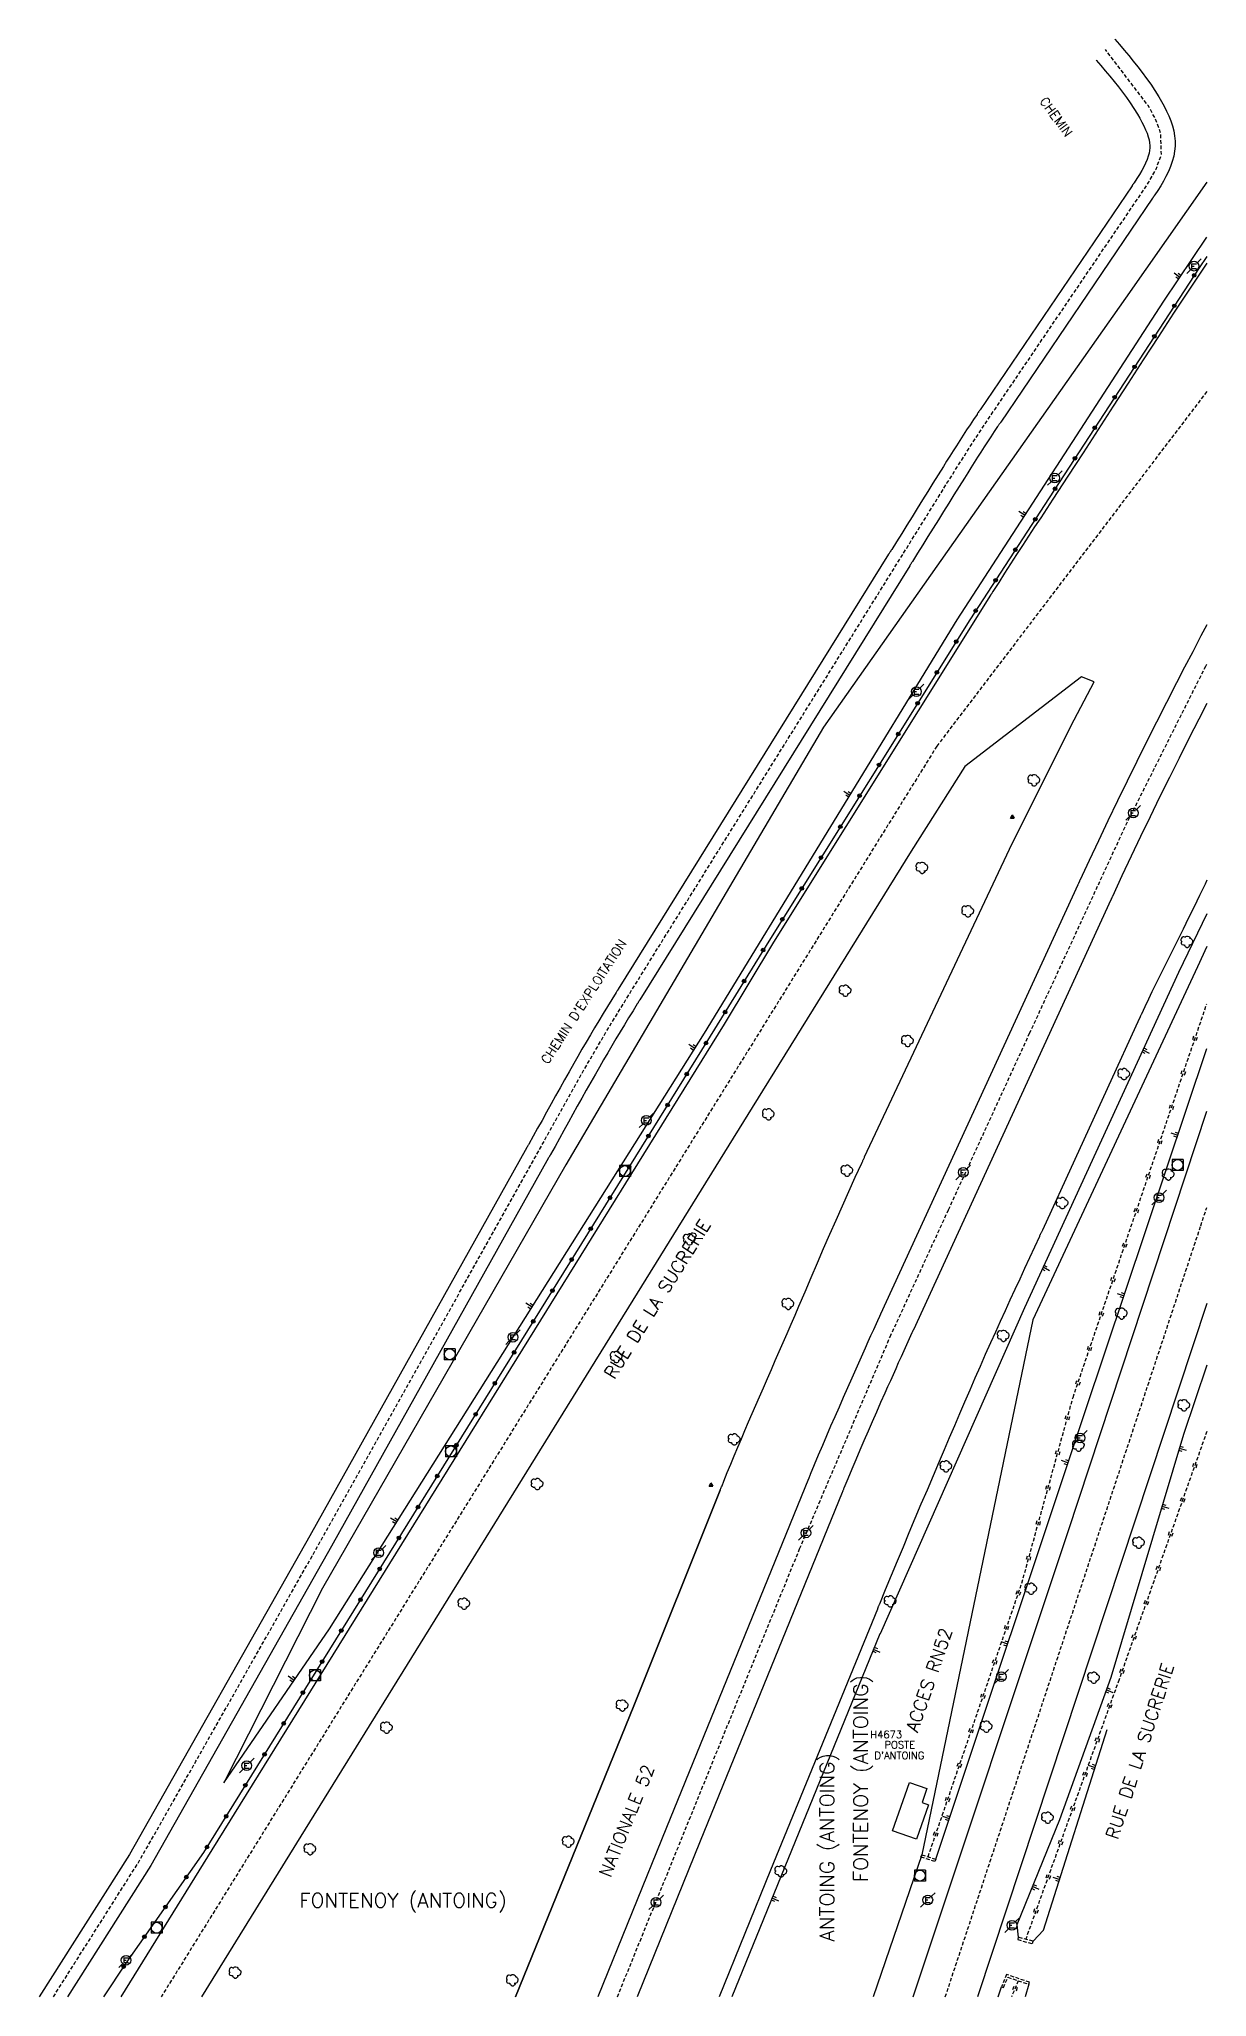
# Model space of a CAD drawing. Header units: millimetres. Extents: x 84996 to 86000, y 140000 to 140615.
# Drawn here: x 85839.6 to 86000, y 140000 to 140269 of the extents above; entities that cross this region are included whole.
import ezdxf
from ezdxf.enums import TextEntityAlignment as Align

# ---------------------------------------------------------------- set-up
doc = ezdxf.new("R2010")
doc.units = ezdxf.units.MM
doc.linetypes.add('DASHED', pattern=[0.75, 0.5, -0.25])
doc.layers.get('0').update_dxf_attribs({"linetype": 'CONTINUOUS'})
for name, color, linetype in [('W0001', 6, 'DASHED'), ('W0008', 7, 'CONTINUOUS'), ('W0100', 7, 'CONTINUOUS'), ('W0112', 1, 'DASHED'), ('W0211', 2, 'CONTINUOUS'), ('W0220', 5, 'DASHED'), ('W0300', 7, 'CONTINUOUS'), ('W0322', 7, 'CONTINUOUS'), ('W0420', 7, 'CONTINUOUS'), ('W0471', 7, 'CONTINUOUS'), ('W0851', 7, 'CONTINUOUS'), ('W0980', 7, 'CONTINUOUS'), ('W0984', 7, 'CONTINUOUS'), ('W0989', 7, 'CONTINUOUS'), ('W0991', 7, 'CONTINUOUS')]:
    doc.layers.add(name, color=color, linetype=linetype)
doc.styles.get("Standard").update_dxf_attribs({"font": 'romans.shx', "width": 0.85})

msp = doc.modelspace()

# ---------------------------------------------------------------- texts
at = {"layer": 'W0980'}
for s, p in [('FONTENOY (ANTOING)', (85952.6, 140030.01)), ('ANTOING (ANTOING)', (85947.97, 140020.57))]:
    msp.add_text(s, height=2, rotation=90, dxfattribs=at).set_placement(p, align=Align.MIDDLE)
msp.add_text('FONTENOY (ANTOING)', height=2, dxfattribs=at).set_placement((85889.59, 140013.11), align=Align.MIDDLE)
at = {"layer": 'W0984'}
for s, rotation, p in [('CHEMIN', 306, (85979.31, 140258.3)), ("CHEMIN D'EXPLOITATION", 57, (85914.42, 140136.74))]:
    msp.add_text(s, height=1.25, rotation=rotation, dxfattribs=at).set_placement(p, align=Align.MIDDLE)
for s, p in [("D'ANTOING", (85954.34, 140032.67)), ('POSTE', (85955.73, 140034.13))]:
    msp.add_text(s, height=1, dxfattribs=at).set_placement(p)
at = {"layer": 'W0989'}
for s, rotation, p in [('RUE DE LA SUCRERIE', 58, (85924.54, 140095.88)), ('ACCES RN52', 71.1, (85961.84, 140043.56)), ('RUE DE LA SUCRERIE', 72, (85990.81, 140033.77)), ('NATIONALE 52', 68, (85920.31, 140024.2))]:
    msp.add_text(s, height=1.75, rotation=rotation, dxfattribs=at).set_placement(p, align=Align.MIDDLE)
at = {"layer": 'W0991'}
msp.add_text('H4673', height=1, dxfattribs=at).set_placement((85953.78, 140035.54))

# ---------------------------------------------------------------- blocks, each defined once
blk = doc.blocks.new('t322o')
at = {"color": 0, "linetype": 'Continuous'}
for radius in [0.25, 0.15]:
    blk.add_circle((0, 0), radius, dxfattribs=at)
blk = doc.blocks.new('t220o')
at = {"color": 0, "linetype": 'Continuous'}
for p, q in [((-0.25, 0.25), (0.25, 0.25)), ((-0.25, -0.25), (0.25, -0.25))]:
    blk.add_line(p, q, dxfattribs=at)
blk = doc.blocks.new('T300')
for p, q in [((-0.8, 0.51), (-0.86, 0.34)), ((-0.86, 0.34), (-0.86, 0.17)), ((-0.86, 0.17), (-0.74, 0.06)), ((-0.69, 0.63), (-0.8, 0.51)), ((-0.8, -0.06), (-0.74, 0.06)), ((-0.74, 0.06), (-0.69, 0.11)), ((-0.57, 0.69), (-0.69, 0.63)), ((-0.46, 0.69), (-0.57, 0.69)), ((-0.29, 0.63), (-0.46, 0.69)), ((-0.29, 0.63), (-0.17, 0.74)), ((-0.23, 0.57), (-0.29, 0.63)), ((-0.17, 0.74), (-0.06, 0.8)), ((-0.06, 0.8), (0.06, 0.8)), ((0.06, 0.8), (0.23, 0.74)), ((0.23, 0.74), (0.34, 0.63)), ((0.34, 0.63), (0.4, 0.51)), ((0.46, 0.46), (0.34, 0.46)), ((0.4, 0.51), (0.4, 0.46)), ((0.57, 0.4), (0.46, 0.46)), ((0.57, 0.4), (0.69, 0.29)), ((0.69, 0.29), (0.74, 0.17)), ((0.74, 0.06), (0.69, -0.17)), ((0.74, 0.17), (0.74, 0.06)), ((-0.8, -0.17), (-0.8, -0.06)), ((-0.8, -0.23), (-0.8, -0.17)), ((-0.74, -0.34), (-0.8, -0.23)), ((-0.69, -0.4), (-0.74, -0.34)), ((-0.51, -0.46), (-0.69, -0.4)), ((-0.4, -0.46), (-0.51, -0.46)), ((-0.4, -0.46), (-0.34, -0.46)), ((-0.34, -0.46), (-0.34, -0.4)), ((-0.34, -0.51), (-0.34, -0.46)), ((-0.29, -0.63), (-0.34, -0.51)), ((-0.17, -0.74), (-0.29, -0.63)), ((-0.06, -0.8), (-0.17, -0.74)), ((0.06, -0.8), (-0.06, -0.8)), ((0.17, -0.74), (0.06, -0.8)), ((0.23, -0.69), (0.17, -0.74)), ((0.29, -0.46), (0.23, -0.46)), ((0.29, -0.63), (0.23, -0.69)), ((0.46, -0.4), (0.29, -0.46)), ((0.34, -0.51), (0.29, -0.63)), ((0.34, -0.51), (0.34, -0.46)), ((0.57, -0.34), (0.46, -0.4)), ((0.63, -0.29), (0.57, -0.34)), ((0.69, -0.17), (0.63, -0.29))]:
    blk.add_line(p, q)
blk = doc.blocks.new('T471')
for p, q in [((-0.333334, 0.333334), (-0.333334, -0.333334)), ((-0.333334, 0.333334), (0.333334, 0.333334)), ((-0.333334, 0), (0, 0)), ((0.500001, 0.500001), (1.000002, 1.000002)), ((-0.500001, -0.500001), (-1.000002, -1.000002)), ((-0.333334, -0.333334), (0.333334, -0.333334))]:
    blk.add_line(p, q)
blk.add_ellipse((0, 0), major_axis=(0.471405, 0.471405), ratio=1, start_param=5.4977871438, end_param=11.780972451)
blk = doc.blocks.new('T420')
for p, q in [((0.75, 0.75), (-0.75, 0.75)), ((-0.75, 0.75), (-0.75, -0.75)), ((0.75, 0.75), (0.75, -0.75)), ((0.75, -0.75), (-0.75, -0.75))]:
    blk.add_line(p, q)
blk.add_ellipse((0, 0), major_axis=(-0.53, 0.53), ratio=1, start_param=3.926991, end_param=10.210176)
blk = doc.blocks.new('t211o')
at = {"color": 0, "linetype": 'Continuous'}
for p, q in [((-0.29, 0.5), (-0.29, 0)), ((0, 1), (0, 0)), ((0.29, 0.5), (0.29, 0))]:
    blk.add_line(p, q, dxfattribs=at)
blk = doc.blocks.new('T851')
for p, q in [((-0.25, -0.15), (0, 0.32)), ((0, 0.32), (0.25, -0.15)), ((-0.25, -0.15), (0.25, -0.15))]:
    blk.add_line(p, q)
for major_axis in [(-0.106, 0.106), (-0.0354, 0.0354), (-0.0236, 0.0236)]:
    blk.add_ellipse((0, 0), major_axis=major_axis, ratio=1, start_param=3.926991, end_param=10.210176)

# ---------------------------------------------------------------- linework, layer by layer
at = {"layer": 'W0001', "flags": 128}
msp.add_lwpolyline([(85841.58, 140000), (85844.58, 140004.75), (85851.48, 140015.65), (85853.1, 140018.21), (85855.34, 140022.09), (85857.49, 140025.89), (85861.16, 140032.37), (85869.42, 140046.97), (85877.11, 140060.56), (85883.88, 140072.64), (85893.3, 140089.5), (85907.39, 140114.7), (85910.95, 140121.1), (85914.14, 140126.82), (85917.64, 140132.81), (85920.95, 140138.21), (85924.85, 140144.49), (85952.34, 140188.7), (85958.78, 140199.05), (85961.73, 140203.8), (85964.31, 140207.95), (85967.49, 140212.99), (85970.91, 140218.15), (85990.98, 140247.74), (85992, 140249.27), (85993.03, 140251.12), (85993.76, 140253.09), (85993.66, 140256.09), (85992.91, 140258.07), (85991.93, 140259.86), (85986.08, 140267.53)], dxfattribs=at)
at = {"layer": 'W0001'}
for points in [[(86000, 140220.56), (85962.92, 140171.84), (85856.39, 140000)], [(85919.05, 140000), (85922.15, 140007.66), (85934.28, 140037.55), (85944.07, 140061.55), (85956.5, 140090.67), (85964.52, 140108.14), (85975.66, 140132.38), (85988.88, 140160.97), (85999.86, 140182.84), (86000, 140183.11)], [(85964.08, 140000), (85999.17, 140105.95), (86000, 140108.45)]]:
    msp.add_lwpolyline(points, dxfattribs=at)
at = {"layer": 'W0008'}
for points in [[(85987.36, 140268.97), (85987.36, 140268.97), (85988, 140268.22), (85988.64, 140267.47), (85989.27, 140266.72), (85989.9, 140265.95), (85990.52, 140265.17), (85991.12, 140264.39), (85991.72, 140263.58), (85992.3, 140262.77), (85992.86, 140261.92), (85993.4, 140261.05), (85993.77, 140260.41), (85994.13, 140259.75), (85994.46, 140259.09), (85994.77, 140258.42), (85995.04, 140257.73), (85995.27, 140257.05), (85995.45, 140256.36), (85995.57, 140255.67), (85995.64, 140254.97), (85995.65, 140254.28), (85995.65, 140254.28), (85995.58, 140253.56), (85995.45, 140252.88), (85995.26, 140252.17), (85995.01, 140251.48), (85994.72, 140250.8), (85994.39, 140250.12), (85994.04, 140249.47), (85993.66, 140248.83), (85993.27, 140248.19), (85992.86, 140247.58), (85992.83, 140247.53), (85992.8, 140247.48), (85992.77, 140247.44), (85992.73, 140247.39), (85992.7, 140247.34), (85992.67, 140247.31), (85992.64, 140247.27), (85992.61, 140247.22), (85992.58, 140247.17), (85992.55, 140247.12), (85971.69, 140216.36), (85971.69, 140216.36), (85971.65, 140216.3), (85971.6, 140216.23), (85971.56, 140216.17), (85971.52, 140216.11), (85971.48, 140216.05), (85971.44, 140215.98), (85971.39, 140215.92), (85971.35, 140215.86), (85971.3, 140215.8), (85971.27, 140215.73), (85971.27, 140215.73), (85970.8, 140215.05), (85970.33, 140214.34), (85969.87, 140213.64), (85969.41, 140212.94), (85968.95, 140212.22), (85968.5, 140211.52), (85968.05, 140210.8), (85967.6, 140210.09), (85967.16, 140209.38), (85966.71, 140208.67), (85965.99, 140207.52), (85965.27, 140206.38), (85964.56, 140205.23), (85963.84, 140204.08), (85963.13, 140202.94), (85962.41, 140201.78), (85961.7, 140200.64), (85960.99, 140199.48), (85960.27, 140198.34), (85959.56, 140197.19), (85959.52, 140197.14), (85959.49, 140197.08), (85959.45, 140197.02), (85959.41, 140196.97), (85959.38, 140196.91), (85959.34, 140196.84), (85959.31, 140196.78), (85959.27, 140196.73), (85959.23, 140196.67), (85959.2, 140196.61), (85922.13, 140136.98), (85922.13, 140136.98), (85922.09, 140136.94), (85922.05, 140136.88), (85922.02, 140136.83), (85921.98, 140136.77), (85921.95, 140136.7), (85921.91, 140136.66), (85921.88, 140136.59), (85921.84, 140136.53), (85921.81, 140136.48), (85921.77, 140136.42), (85921.77, 140136.42), (85921.19, 140135.47), (85920.59, 140134.52), (85920.01, 140133.55), (85919.43, 140132.59), (85918.85, 140131.62), (85918.28, 140130.66), (85917.71, 140129.69), (85917.14, 140128.72), (85916.58, 140127.75), (85916.02, 140126.77), (85915.39, 140125.67), (85914.77, 140124.56), (85914.16, 140123.47), (85913.54, 140122.36), (85912.92, 140121.27), (85912.31, 140120.16), (85911.7, 140119.05), (85911.09, 140117.94), (85910.48, 140116.84), (85909.86, 140115.73), (85909.84, 140115.69), (85909.8, 140115.64), (85909.78, 140115.59), (85909.75, 140115.55), (85909.73, 140115.48), (85909.7, 140115.44), (85909.67, 140115.39), (85909.64, 140115.34), (85909.62, 140115.3), (85909.59, 140115.25), (85879.78, 140061.92), (85854.95, 140018.05), (85843.53, 140000)], [(85984.8, 140266.09), (85984.8, 140266.09), (85985.43, 140265.34), (85986.05, 140264.61), (85986.67, 140263.89), (85987.27, 140263.16), (85987.85, 140262.42), (85988.41, 140261.7), (85988.96, 140260.95), (85989.48, 140260.22), (85989.98, 140259.45), (85990.47, 140258.67), (85990.79, 140258.12), (85991.09, 140257.58), (85991.36, 140257.05), (85991.59, 140256.53), (85991.79, 140256.03), (85991.95, 140255.56), (85992.06, 140255.12), (85992.13, 140254.72), (85992.17, 140254.36), (85992.17, 140254.36), (85992.17, 140254.03), (85992.14, 140253.69), (85992.07, 140253.3), (85991.95, 140252.89), (85991.79, 140252.42), (85991.59, 140251.94), (85991.34, 140251.44), (85991.05, 140250.91), (85990.73, 140250.36), (85990.39, 140249.81), (85990.02, 140249.25), (85990.01, 140249.23), (85989.98, 140249.19), (85989.95, 140249.14), (85989.91, 140249.09), (85989.84, 140248.98), (85989.8, 140248.94), (85989.77, 140248.89), (85989.78, 140248.91), (85989.75, 140248.86), (85989.73, 140248.83), (85989.73, 140248.83), (85968.87, 140218.06), (85968.86, 140218.05), (85968.78, 140217.94), (85968.74, 140217.88), (85968.73, 140217.86), (85968.66, 140217.75), (85968.62, 140217.69), (85968.57, 140217.62), (85968.56, 140217.61), (85968.45, 140217.44), (85968.45, 140217.44), (85968.44, 140217.42), (85967.96, 140216.72), (85967.48, 140216), (85967.01, 140215.28), (85966.55, 140214.56), (85966.08, 140213.84), (85965.62, 140213.11), (85965.16, 140212.41), (85964.71, 140211.69), (85964.26, 140210.97), (85963.81, 140210.25), (85963.09, 140209.11), (85962.38, 140207.95), (85961.66, 140206.8), (85960.95, 140205.67), (85960.23, 140204.5), (85959.52, 140203.36), (85958.8, 140202.2), (85958.09, 140201.06), (85957.38, 140199.92), (85956.72, 140198.86), (85956.66, 140198.75), (85956.62, 140198.7), (85956.58, 140198.64), (85956.55, 140198.58), (85956.51, 140198.53), (85956.48, 140198.47), (85956.41, 140198.38), (85956.38, 140198.31), (85956.31, 140198.2), (85956.3, 140198.19), (85956.3, 140198.19), (85919.16, 140138.45), (85919.22, 140138.56), (85919.19, 140138.5), (85919.15, 140138.44), (85919.12, 140138.39), (85919.08, 140138.33), (85919.05, 140138.27), (85919.01, 140138.22), (85918.98, 140138.16), (85918.94, 140138.09), (85918.94, 140138.09), (85918.87, 140137.98), (85918.27, 140137.02), (85917.68, 140136.06), (85917.09, 140135.08), (85916.5, 140134.11), (85915.91, 140133.14), (85915.34, 140132.16), (85914.75, 140131.17), (85914.18, 140130.19), (85913.61, 140129.2), (85913.04, 140128.22), (85912.41, 140127.11), (85911.78, 140126), (85911.16, 140124.89), (85910.54, 140123.78), (85909.93, 140122.67), (85909.3, 140121.53), (85908.69, 140120.42), (85908.09, 140119.34), (85907.48, 140118.25), (85906.87, 140117.16), (85906.82, 140117.06), (85906.82, 140117.06), (85906.8, 140117.02), (85906.73, 140116.92), (85906.71, 140116.88), (85906.68, 140116.81), (85906.69, 140116.83), (85906.65, 140116.77), (85906.6, 140116.67), (85906.59, 140116.67), (85876.8, 140063.36), (85852.01, 140019.56), (85839.62, 140000)], [(86000, 140238.17), (85999.64, 140237.64), (85997.53, 140234.48), (85995.44, 140231.3), (85993.35, 140228.11), (85991.27, 140224.92), (85989.2, 140221.72), (85987.14, 140218.53), (85985.07, 140215.33), (85983, 140212.12), (85980.93, 140208.94), (85978.84, 140205.75), (85978.02, 140204.48), (85977.18, 140203.22), (85976.35, 140201.95), (85975.52, 140200.69), (85974.69, 140199.42), (85973.86, 140198.16), (85973.04, 140196.89), (85972.22, 140195.62), (85971.41, 140194.34), (85970.6, 140193.06), (85970.57, 140193.02), (85970.54, 140192.97), (85970.51, 140192.92), (85970.48, 140192.86), (85970.45, 140192.81), (85970.41, 140192.77), (85970.38, 140192.72), (85970.35, 140192.67), (85970.32, 140192.61), (85970.29, 140192.56), (85940.48, 140144.91), (85933.72, 140133.66), (85863.35, 140020.2), (85850.82, 140000)], [(86000, 140188.52), (85999.19, 140186.97), (85998.07, 140184.81), (85996.95, 140182.67), (85995.84, 140180.53), (85995.84, 140180.53), (85994.47, 140177.83), (85993.09, 140175.14), (85991.73, 140172.44), (85990.38, 140169.73), (85989.05, 140167.02), (85987.72, 140164.3), (85986.41, 140161.58), (85985.1, 140158.84), (85983.82, 140156.11), (85982.55, 140153.36), (85982.52, 140153.31), (85982.49, 140153.25), (85982.47, 140153.19), (85982.45, 140153.12), (85982.41, 140153.08), (85982.39, 140153.02), (85982.36, 140152.95), (85982.34, 140152.89), (85982.3, 140152.84), (85982.28, 140152.78), (85955.18, 140093.8), (85955.16, 140093.75), (85955.14, 140093.7), (85955.12, 140093.64), (85955.09, 140093.59), (85955.07, 140093.55), (85955.05, 140093.5), (85955.02, 140093.45), (85955, 140093.41), (85954.98, 140093.34), (85954.95, 140093.3), (85954.95, 140093.3), (85954.58, 140092.47), (85954.2, 140091.64), (85953.82, 140090.81), (85953.45, 140089.98), (85953.08, 140089.14), (85952.7, 140088.31), (85952.34, 140087.48), (85951.96, 140086.64), (85951.59, 140085.81), (85951.23, 140084.98), (85950.64, 140083.66), (85950.06, 140082.34), (85949.48, 140081.03), (85948.91, 140079.7), (85948.33, 140078.39), (85947.76, 140077.06), (85947.2, 140075.73), (85946.63, 140074.42), (85946.08, 140073.09), (85945.53, 140071.75), (85945.53, 140071.75), (85945.51, 140071.7), (85945.48, 140071.64), (85945.46, 140071.58), (85945.44, 140071.53), (85945.41, 140071.47), (85945.39, 140071.41), (85945.37, 140071.34), (85945.34, 140071.3), (85945.32, 140071.23), (85945.3, 140071.17), (85925.77, 140023.25), (85916.36, 140000)], [(85953, 140115.41), (85972.89, 140157.7), (85972.89, 140157.7), (85981.34, 140174.56), (85981.34, 140174.58), (85984.51, 140180.66), (85982.79, 140181.38), (85966.77, 140169.05), (85959.41, 140157.42), (85937.55, 140122.17), (85875.56, 140022.08), (85861.91, 140000)], [(86000, 140177.69), (85998.91, 140175.56), (85997.55, 140172.88), (85996.2, 140170.2), (85994.85, 140167.52), (85993.52, 140164.81), (85992.21, 140162.12), (85990.91, 140159.42), (85989.62, 140156.72), (85988.34, 140154), (85987.04, 140151.19), (85987.04, 140151.19), (85987.02, 140151.12), (85986.98, 140151.08), (85986.96, 140151.02), (85986.93, 140150.95), (85986.91, 140150.89), (85986.88, 140150.84), (85986.85, 140150.78), (85986.83, 140150.72), (85986.82, 140150.7), (85959.7, 140091.66), (85959.68, 140091.64), (85959.66, 140091.59), (85959.63, 140091.53), (85959.6, 140091.47), (85959.59, 140091.44), (85959.57, 140091.39), (85959.55, 140091.34), (85959.52, 140091.3), (85959.5, 140091.25), (85959.5, 140091.25), (85959.49, 140091.23), (85959.12, 140090.41), (85958.74, 140089.58), (85958.38, 140088.77), (85958, 140087.94), (85957.62, 140087.11), (85957.27, 140086.3), (85956.9, 140085.47), (85956.53, 140084.64), (85956.16, 140083.8), (85955.78, 140082.95), (85955.2, 140081.64), (85954.62, 140080.33), (85954.05, 140079.02), (85953.48, 140077.72), (85952.91, 140076.41), (85952.34, 140075.09), (85951.78, 140073.78), (85951.23, 140072.48), (85950.69, 140071.17), (85950.69, 140071.17), (85950.16, 140069.89), (85950.11, 140069.78), (85950.09, 140069.72), (85950.09, 140069.7), (85950.05, 140069.62), (85950.02, 140069.55), (85949.99, 140069.48), (85949.97, 140069.42), (85949.95, 140069.38), (85949.92, 140069.31), (85949.91, 140069.3), (85930.39, 140021.38), (85921.74, 140000)], [(86000, 140153.41), (85999.75, 140152.89), (85999, 140151.33), (85998.26, 140149.78), (85997.5, 140148.23), (85996.74, 140146.69), (85995.98, 140145.14), (85995.98, 140145.14), (85995.48, 140144.12), (85994.98, 140143.12), (85994.47, 140142.11), (85993.96, 140141.11), (85993.46, 140140.09), (85992.96, 140139.08), (85992.46, 140138.06), (85991.97, 140137.05), (85991.49, 140136.03), (85991.02, 140135.02), (85990.98, 140134.95), (85990.96, 140134.91), (85990.94, 140134.84), (85990.91, 140134.8), (85990.88, 140134.73), (85990.86, 140134.69), (85990.84, 140134.62), (85990.81, 140134.56), (85990.78, 140134.52), (85990.76, 140134.45), (85990.76, 140134.45)], [(85990.76, 140134.45), (85977.41, 140105.34), (85977.41, 140105.34), (85977.37, 140105.25), (85977.32, 140105.17), (85977.28, 140105.08), (85977.24, 140104.98), (85977.2, 140104.91), (85977.16, 140104.81), (85977.12, 140104.72), (85977.08, 140104.62), (85977.04, 140104.55), (85977, 140104.45), (85977, 140104.45), (85976.33, 140103), (85975.66, 140101.53), (85974.98, 140100.08), (85974.3, 140098.62), (85973.63, 140097.17), (85972.96, 140095.7), (85972.29, 140094.25), (85971.62, 140092.8), (85970.96, 140091.33), (85970.3, 140089.86), (85969.57, 140088.23), (85968.85, 140086.61), (85968.14, 140084.98), (85967.43, 140083.36), (85966.73, 140081.72), (85966.02, 140080.09), (85965.32, 140078.45), (85964.62, 140076.81), (85963.92, 140075.17), (85963.23, 140073.55), (85962.4, 140071.58), (85961.57, 140069.62), (85960.74, 140067.67), (85959.91, 140065.72), (85959.09, 140063.75), (85958.27, 140061.8), (85957.45, 140059.84), (85956.64, 140057.88), (85955.83, 140055.91), (85955.02, 140053.94), (85954.99, 140053.88), (85954.97, 140053.81), (85954.94, 140053.75), (85954.91, 140053.69), (85954.88, 140053.61), (85954.86, 140053.55), (85954.83, 140053.48), (85954.8, 140053.42), (85954.78, 140053.34), (85954.75, 140053.28), (85940.09, 140017.42), (85933.03, 140000)], [(85959.65, 140000), (85980.94, 140063.94), (86000, 140121.69)], [(85905.03, 140000), (85921.31, 140039.98), (85933.16, 140069.61), (85933.21, 140069.73), (85933.27, 140069.86), (85933.31, 140069.98), (85933.36, 140070.09), (85933.41, 140070.22), (85933.46, 140070.34), (85933.51, 140070.47), (85933.56, 140070.59), (85933.61, 140070.72), (85933.66, 140070.84), (85934.13, 140072.02), (85934.61, 140073.17), (85935.09, 140074.34), (85935.58, 140075.5), (85936.07, 140076.66), (85936.56, 140077.83), (85937.06, 140078.98), (85937.56, 140080.14), (85938.06, 140081.3), (85938.56, 140082.45), (85938.56, 140082.45), (85939.11, 140083.69), (85939.65, 140084.94), (85940.19, 140086.19), (85940.73, 140087.42), (85941.27, 140088.67), (85941.81, 140089.92), (85942.36, 140091.16), (85942.9, 140092.41), (85943.44, 140093.66), (85943.98, 140094.89), (85943.98, 140094.89), (85944.82, 140096.88), (85945.66, 140098.84), (85946.52, 140100.83), (85947.36, 140102.8), (85948.22, 140104.77), (85949.07, 140106.73), (85949.94, 140108.7), (85950.82, 140110.67), (85951.71, 140112.62), (85952.61, 140114.56), (85952.65, 140114.66), (85952.69, 140114.73), (85952.73, 140114.81), (85952.77, 140114.91), (85952.8, 140114.98), (85952.84, 140115.06), (85952.88, 140115.16), (85952.92, 140115.23), (85952.96, 140115.31), (85953, 140115.41)], [(86000, 140095.25), (85970.52, 140006.11), (85968.5, 140000)], [(85933.16, 140069.61), (85921.31, 140039.98), (85905.03, 140000)]]:
    msp.add_lwpolyline(points, dxfattribs=at)
at = {"layer": 'W0100'}
msp.add_lwpolyline([(85961.78, 140026.4), (85960.14, 140021.68), (85956.85, 140022.8), (85959.17, 140029.46), (85961.53, 140028.63), (85960.88, 140026.71)], close=True, dxfattribs=at)
at = {"layer": 'W0112'}
for points in [[(85960.73, 140019.2), (85960.84, 140019.53), (85962.76, 140018.91), (85962.65, 140018.58), (85960.73, 140019.2)], [(85976.05, 140007.31), (85976.14, 140007.66), (85974.11, 140008.19), (85974.02, 140007.86), (85976.05, 140007.31)], [(85971.8, 140001.39), (85972.09, 140001.28), (85972.66, 140002.7), (85975.55, 140001.72), (85975.65, 140002), (85972.48, 140003.08), (85971.8, 140001.39)]]:
    msp.add_lwpolyline(points, dxfattribs=at)
at = {"layer": 'W0211'}
for points in [[(86000, 140249.33), (85988.83, 140233.39), (85947.33, 140174.42), (85911.98, 140114.3), (85878.54, 140056.17), (85864.97, 140029.42), (85879.49, 140050.58), (85931, 140132.42), (85965.73, 140189.19), (85994.08, 140232.97), (86000, 140241.77)], [(86000, 140148.8), (85996.13, 140140.73), (85974.95, 140094.67), (85955.12, 140049.89)], [(86000, 140144.3), (85998.71, 140141.52), (85976.09, 140093), (85960.84, 140019.53), (85954.16, 140000)], [(85962.76, 140018.91), (85983.3, 140080.42), (86000, 140130.3)], [(86000, 140086.78), (85996.81, 140077.27), (85986.8, 140043.88), (85979.77, 140024.31), (85973.92, 140009.88), (85974.11, 140008.19)], [(85971.34, 140000), (85971.8, 140001.39)], [(85975.55, 140001.72), (85975.05, 140000)]]:
    msp.add_lwpolyline(points, dxfattribs=at)
at = {"layer": 'W0211', "flags": 128}
for points in [[(85955.11, 140049.89), (85934.78, 140000)], [(85976.14, 140007.65), (85977.58, 140009.14), (85986.31, 140036.72)]]:
    msp.add_lwpolyline(points, dxfattribs=at)
at = {"layer": 'W0220'}
for points in [[(85961.72, 140019.25), (85974.59, 140056.84), (85981.62, 140082.36), (86000, 140136.44)], [(86000, 140077.69), (85987.94, 140043.59), (85975.12, 140007.91)]]:
    msp.add_lwpolyline(points, dxfattribs=at)
at = {"layer": 'W0220', "flags": 128}
msp.add_lwpolyline([(85974.11, 140002.21), (85973.17, 140000)], dxfattribs=at)
at = {"layer": 'W0322'}
msp.add_lwpolyline([(86000, 140239.12), (85998.94, 140237.56), (85978.36, 140205.97), (85967.44, 140189.17), (85939.82, 140145.05), (85931.42, 140131.38), (85862.21, 140019.83), (85851.52, 140004.61), (85848.46, 140000)], dxfattribs=at)

# ---------------------------------------------------------------- block references
at = {"layer": 'W0211'}
for p, rotation in [((85996.31, 140236.28), 54.48038672399725), ((85975.04, 140203.56), 57.0594878306737), ((85950.98, 140165.09), 55.1900114487412), ((85929.68, 140130.32), 54.39361797701974), ((85991.24, 140130.08), 242.778117615874), ((85996.01, 140118.38), 70.4306724350945), ((85977.51, 140100.24), 241), ((85907.32, 140094.79), 56.56268794806194), ((85988.63, 140096.33), 71.56328762683967), ((85980.95, 140073.37), 69.2973727002385), ((85996.24, 140075.35), 253.1242906026169), ((85888.75, 140065.29), 58.62295307178076), ((85993.85, 140067.38), 254.2036348777156), ((85954.24, 140047.74), 245.392532753462), ((85972.64, 140048.5), 72.49360481012363), ((85874.64, 140043.51), 53.38292367665957), ((85986.19, 140042.17), 247.6277485939781), ((85984.66, 140031.52), 72.06741526021581), ((85964.63, 140024.5), 70.95291210474807), ((85976.06, 140015.14), 245.9251564881864), ((85979.79, 140016.13), 71.88271115890842), ((85940.3, 140013.55), 246.9582972565182)]:
    msp.add_blockref('t211o', p, dxfattribs=dict(at, rotation=rotation))
at = {"layer": 'W0220'}
for p, rotation in [((85998.39, 140131.7), 71.23294048405155), ((85996.78, 140126.97), 71.23294048405155), ((85995.17, 140122.23), 71.23294048405155), ((85993.57, 140117.5), 71.23294048405155), ((85991.96, 140112.77), 71.23294048405155), ((85990.35, 140108.03), 71.23294048405155), ((85988.74, 140103.3), 71.23294048405155), ((85987.13, 140098.56), 71.23294048405155), ((85985.52, 140093.83), 71.23294048405155), ((85983.91, 140089.1), 71.23294048405155), ((85982.31, 140084.36), 71.23294048405155), ((85980.86, 140079.58), 74.57718388485476), ((85979.53, 140074.76), 74.57718388485476), ((85998.33, 140072.97), 250.5159981715088), ((85978.2, 140069.94), 74.57718388485476), ((85996.66, 140068.26), 250.5159981715088), ((85976.87, 140065.12), 74.57718388485476), ((85995, 140063.55), 250.5159981715088), ((85975.54, 140060.3), 74.57718388485476), ((85993.33, 140058.83), 250.5159981715088), ((85974.13, 140055.5), 71.1056405135302), ((85991.66, 140054.12), 250.5159981715088), ((85972.51, 140050.77), 71.1056405135302), ((85989.99, 140049.41), 250.5159981715088), ((85970.89, 140046.04), 71.1056405135302), ((85988.33, 140044.69), 250.5159981715088), ((85969.27, 140041.31), 71.1056405135302), ((85986.64, 140039.98), 250.2397920421228), ((85967.65, 140036.58), 71.1056405135302), ((85984.95, 140035.28), 250.2397920421228), ((85966.03, 140031.85), 71.1056405135302), ((85983.26, 140030.57), 250.2397920421228), ((85964.41, 140027.12), 71.1056405135302), ((85981.57, 140025.87), 250.2397920421228), ((85962.79, 140022.39), 71.1056405135302), ((85979.88, 140021.16), 250.2397920421228), ((85978.19, 140016.46), 250.2397920421228), ((85976.5, 140011.75), 250.2397920421228), ((85973.64, 140001.11), 253.5408213322483)]:
    msp.add_blockref('t220o', p, dxfattribs=dict(at, rotation=rotation))
at = {"layer": 'W0300'}
for p in [(85976.29, 140167.14), (85960.91, 140155.11), (85967.2, 140149.14), (85997.3, 140144.94), (85950.37, 140138.23), (85958.93, 140131.33), (85988.63, 140126.77), (85939.81, 140121.25), (85950.61, 140113.5), (85994.73, 140112.98), (85980.16, 140109.05), (85928.95, 140104.06), (85942.51, 140095.2), (85988.29, 140093.88), (85972.08, 140090.81), (85918.92, 140087.91), (85996.88, 140081.27), (85935.11, 140076.58), (85982.39, 140075.72), (85964.2, 140072.88), (85908.05, 140070.45), (85990.67, 140062.39), (85898, 140054), (85956.54, 140054.33), (85975.87, 140056.06), (85984.48, 140043.84), (85919.74, 140040.02), (85887.36, 140036.98), (85969.73, 140037.12), (85978.16, 140024.61), (85876.85, 140020.28), (85912.33, 140021.3), (85941.53, 140017.23), (85866.57, 140003.33), (85904.65, 140002.28)]:
    msp.add_blockref('T300', p, dxfattribs=at)
at = {"layer": 'W0322'}
for p, rotation in [((85998.26, 140236.52), 236.9223716376854), ((85995.53, 140232.33), 236.9223716376854), ((85992.8, 140228.14), 236.9223716376854), ((85990.07, 140223.95), 236.9223716376854), ((85987.34, 140219.76), 236.9223716376854), ((85984.61, 140215.57), 236.9223716376854), ((85981.88, 140211.38), 236.9223716376854), ((85979.16, 140207.19), 236.9223716376854), ((85976.43, 140203), 236.9667454460856), ((85973.7, 140198.81), 236.9667454460856), ((85970.98, 140194.62), 236.9667454460856), ((85968.25, 140190.43), 236.9667454460856), ((85965.58, 140186.2), 237.9581452609553), ((85962.93, 140181.96), 237.9581452609553), ((85960.27, 140177.72), 237.9581452609553), ((85957.62, 140173.49), 237.9581452609553), ((85954.97, 140169.25), 237.9581452609553), ((85952.31, 140165.01), 237.9581452609553), ((85949.66, 140160.77), 237.9581452609553), ((85947.01, 140156.53), 237.9581452609553), ((85944.36, 140152.29), 237.9581452609553), ((85941.7, 140148.06), 237.9581452609553), ((85939.06, 140143.81), 238.4383489837845), ((85936.44, 140139.55), 238.4383489837845), ((85933.83, 140135.29), 238.4383489837845), ((85931.21, 140131.03), 238.1818268153166), ((85928.57, 140126.78), 238.1818268153166), ((85925.94, 140122.53), 238.1818268153166), ((85923.3, 140118.29), 238.1818268153166), ((85920.66, 140114.04), 238.1818268153166), ((85918.03, 140109.79), 238.1818268153166), ((85915.39, 140105.54), 238.1818268153166), ((85912.76, 140101.29), 238.1818268153166), ((85910.12, 140097.04), 238.1818268153166), ((85907.48, 140092.79), 238.1818268153166), ((85904.85, 140088.54), 238.1818268153166), ((85902.21, 140084.3), 238.1818268153166), ((85899.58, 140080.05), 238.1818268153166), ((85896.94, 140075.8), 238.1818268153166), ((85894.3, 140071.55), 238.1818268153166), ((85891.67, 140067.3), 238.1818268153166), ((85889.03, 140063.05), 238.1818268153166), ((85886.39, 140058.8), 238.1818268153166), ((85883.76, 140054.56), 238.1818268153166), ((85881.12, 140050.31), 238.1818268153166), ((85878.49, 140046.06), 238.1818268153166), ((85875.85, 140041.81), 238.1818268153166), ((85873.21, 140037.56), 238.1818268153166), ((85870.58, 140033.31), 238.1818268153166), ((85867.94, 140029.06), 238.1818268153166), ((85865.31, 140024.82), 238.1818268153166), ((85862.67, 140020.57), 238.1818268153166), ((85859.84, 140016.45), 234.921127351904), ((85856.96, 140012.36), 234.921127351904), ((85854.09, 140008.26), 234.921127351904), ((85851.23, 140004.16), 236.3998106101711)]:
    msp.add_blockref('t322o', p, dxfattribs=dict(at, rotation=rotation))
at = {"layer": 'W0420'}
for p in [(85920.07, 140113.45), (85995.99, 140114.3), (85896.01, 140088.28), (85896.18, 140074.94), (85877.51, 140044.16), (85960.6, 140016.66), (85855.75, 140009.5)]:
    msp.add_blockref('T420', p, dxfattribs=at)
at = {"layer": 'W0471'}
for p in [(85998.24, 140237.78), (85979.11, 140208.67), (85960.12, 140179.33), (85989.89, 140162.66), (85923.02, 140120.42), (85966.54, 140113.27), (85993.45, 140109.81), (85904.7, 140090.63), (85982.58, 140076.8), (85944.93, 140063.75), (85886.25, 140061.02), (85971.76, 140043.98), (85868.14, 140031.77), (85924.36, 140012.98), (85961.68, 140013.31), (85973.24, 140009.83), (85851.57, 140005.03)]:
    msp.add_blockref('T471', p, dxfattribs=at)
at = {"layer": 'W0851'}
for p in [(85973.28, 140162.09), (85931.88, 140070.3)]:
    msp.add_blockref('T851', p, dxfattribs=at)

msp.set_redraw_order([(e.dxf.handle, doc.entitydb.next_handle()) for e in msp.query("TEXT MTEXT ATTDEF DIMENSION ARC_DIMENSION")])  # texts and dimensions are drawn at this point

doc.saveas('drawing.dxf')
